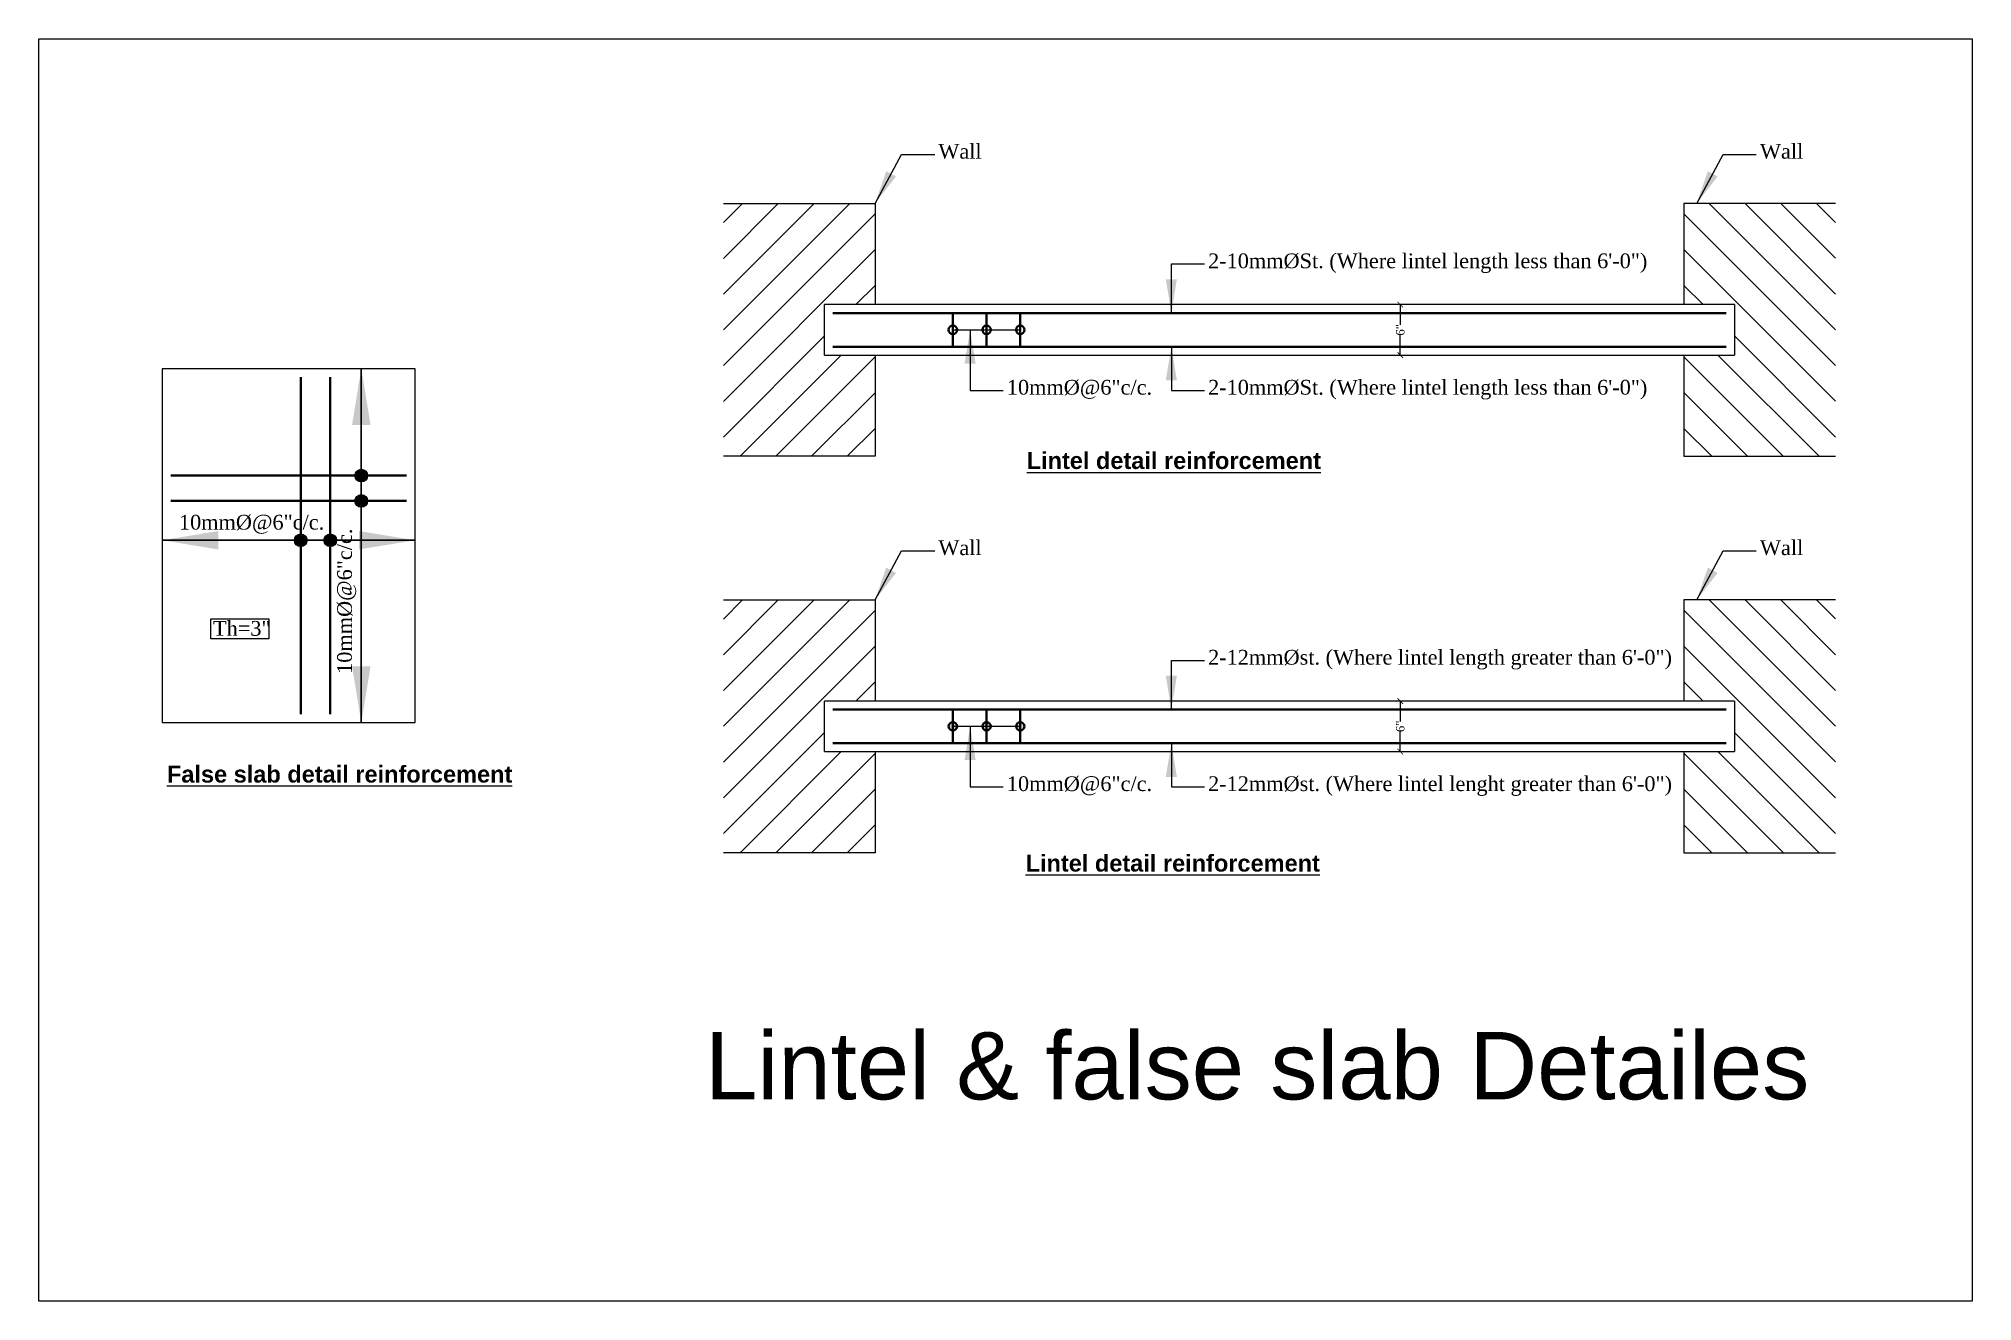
# Model space of a CAD drawing. Header units: inches. Extents: x -163735 to 106394, y -4543 to 35159.
# Drawn here: x -36268 to -35580, y 14892 to 15342 of the extents above; entities that cross this region are included whole.
import ezdxf

# ---------------------------------------------------------------- set-up
doc = ezdxf.new("R2010")
doc.units = ezdxf.units.IN
doc.header["$MEASUREMENT"] = 0
for name, color, linetype, lineweight in [('ARROE', 7, 'Continuous', 0), ('DIMENSION', 7, 'Continuous', 0), ('hatch', 163, 'Continuous', 0), ('Rod', 32, 'Continuous', 40), ('Text', 34, 'Continuous', 25), ('wall', 7, 'Continuous', 15), ('windo', 130, 'Continuous', 5)]:
    doc.layers.add(name, color=color, linetype=linetype, lineweight=lineweight)
doc.layers.add('LINE', color=130, linetype='Continuous')
doc.styles.get("Standard").update_dxf_attribs({"font": 'times.ttf'})
doc.styles.add('style1', font='swissbo.ttf')
doc.dimstyles.get("Standard").update_dxf_attribs({"dimscale": 4, "dimtxt": 0.4925, "dimasz": 0.18, "dimexe": 0.18, "dimexo": 0.0625, "dimgap": 0.09, "dimtad": 0, "dimdec": 4, "dimzin": 0, "dimdsep": 46, "dimlunit": 4, "dimtxsty": 'Standard', "dimcen": 0.09, "dimclrt": 1, "dimadec": 0, "dimazin": 0, "dimtfac": 1, "dimtdec": 4, "dimtofl": 0, "dimtmove": 0, "dimatfit": 3, "dimfxl": 1, "dimtolj": 1, "dimtzin": 0, "dimarcsym": 0})
doc.dimstyles.new('STANDARD$0', dxfattribs={"dimtxt": 6, "dimasz": 3, "dimexe": 0, "dimexo": 0, "dimgap": 0, "dimtad": 0, "dimdec": 1, "dimzin": 0, "dimdsep": 46, "dimlunit": 4, "dimtxsty": 'Standard', "dimblk": 'ARCHTICK', "dimcen": 1, "dimclrd": 252, "dimclre": 252, "dimclrt": 3, "dimadec": 0, "dimazin": 3, "dimtfac": 0.5, "dimtdec": 1, "dimtix": 1, "dimtofl": 0, "dimtmove": 0, "dimatfit": 1, "dimldrblk": 'DOT', "dimfxl": 1, "dimtolj": 1, "dimtzin": 0, "dimlwd": 5, "dimlwe": 5, "dimarcsym": 0})

msp = doc.modelspace()

# ---------------------------------------------------------------- texts
at = {"layer": 'Text', "attachment_point": 1}
for s, insert, char_height in [('Wall', (-35948.16, 15304.54), 5.25), ('Wall', (-35655.62, 15304.54), 5.25), ('2-10mm%%CSt. (Where lintel length less than 6\'-0")', (-35852.12, 15265.54), 5.25), ('10mm%%C@6"c/c.', (-35923.77, 15220.53), 5.25), ('2-10mm%%CSt. (Where lintel length less than 6\'-0")', (-35852.12, 15220.53), 5.25), ('{\\fArial|b1|i0|c0|p34;\\LLintel detail reinforcement}', (-35916.71, 15194.81), 6), ('10mm%%C@6"c/c.', (-36218.55, 15172.49), 5.25), ('Wall', (-35948.16, 15163.41), 5.25), ('Wall', (-35655.62, 15163.41), 5.25), ('Th=3"', (-36206.42, 15134.7), 5.25), ('2-12mm%%Cst. (Where lintel length greater than 6\'-0")', (-35852.12, 15124.41), 5.25), ('{\\fArial|b1|i0|c0|p34;\\LFalse slab detail reinforcement}', (-36222.82, 15083.17), 6), ('10mm%%C@6"c/c.', (-35923.77, 15079.4), 5.25), ('2-12mm%%Cst. (Where lintel lenght greater than 6\'-0")', (-35852.12, 15079.4), 5.25), ('{\\fArial|b1|i0|c0|p34;\\LLintel detail reinforcement}', (-35917.09, 15051.48), 6)]:
    msp.add_mtext(s, dxfattribs=dict(at, insert=insert, char_height=char_height))
at = {"layer": 'Text', "insert": (-36162.21, 15115.87), "char_height": 5.25, "attachment_point": 1, "rotation": 90}
msp.add_mtext('10mm%%c@6"c/c.', dxfattribs=at)
at = {"layer": 'windo', "color": 4, "insert": (-35834.64, 14988.39), "char_height": 24, "width": 419.2731, "attachment_point": 2, "style": 'style1'}
msp.add_mtext('{\\fArial|b0|i0|c0|p34;Lintel & false slab Detailes}', dxfattribs=at)

# ---------------------------------------------------------------- blocks, each defined once
blk = doc.blocks.new('_ArchTick')
at = {"layer": 'wall', "color": 0, "lineweight": 18, "const_width": 0.15}
blk.add_lwpolyline([(-0.5, -0.5), (0.5, 0.5)], dxfattribs=at)
blk = doc.blocks.new('*D330')
at = {"layer": 'Defpoints', "color": 0, "lineweight": 30}
for p in [(-35783.68, 15106.2), (-35783.68, 15106.2), (-35783.68, 15088.2)]:
    blk.add_point(p, dxfattribs=at)
at = {"layer": 'DIMENSION', "color": 4, "lineweight": 5}
for p, q in [((-35783.74, 15106.2), (-35783.68, 15106.2)), ((-35783.68, 15106.2), (-35783.68, 15098.97)), ((-35783.68, 15088.2), (-35783.68, 15095.43)), ((-35783.74, 15088.2), (-35783.68, 15088.2))]:
    blk.add_line(p, q, dxfattribs=at)
at = {"layer": 'DIMENSION', "color": 4, "lineweight": 5, "xscale": 2, "yscale": 2, "zscale": 2}
for p, rotation in [((-35783.68, 15106.2), 90), ((-35783.68, 15088.2), 270)]:
    blk.add_blockref('_ArchTick', p, dxfattribs=dict(at, rotation=rotation))
at = {"layer": 'DIMENSION', "color": 4, "insert": (-35783.68, 15097.2), "char_height": 3, "attachment_point": 5, "rotation": 90}
blk.add_mtext('\\A1;6"', dxfattribs=at)
blk = doc.blocks.new('*D331')
at = {"layer": 'Defpoints', "color": 0, "lineweight": 30}
for p in [(-35783.68, 15247.34), (-35783.68, 15247.34), (-35783.68, 15229.34)]:
    blk.add_point(p, dxfattribs=at)
at = {"layer": 'DIMENSION', "color": 4, "lineweight": 5}
for p, q in [((-35783.74, 15247.34), (-35783.68, 15247.34)), ((-35783.68, 15247.34), (-35783.68, 15240.11)), ((-35783.68, 15229.34), (-35783.68, 15236.57)), ((-35783.74, 15229.34), (-35783.68, 15229.34))]:
    blk.add_line(p, q, dxfattribs=at)
at = {"layer": 'DIMENSION', "color": 4, "lineweight": 5, "xscale": 2, "yscale": 2, "zscale": 2}
for p, rotation in [((-35783.68, 15247.34), 90), ((-35783.68, 15229.34), 270)]:
    blk.add_blockref('_ArchTick', p, dxfattribs=dict(at, rotation=rotation))
at = {"layer": 'DIMENSION', "color": 4, "insert": (-35783.68, 15238.34), "char_height": 3, "attachment_point": 5, "rotation": 90}
blk.add_mtext('\\A1;6"', dxfattribs=at)

# ---------------------------------------------------------------- dimensions: what is measured, and where the dimension line sits
at = {"layer": 'DIMENSION'}
for base, p1, p2, picture, middle in [((-35783.68, 15247.34), (-35783.68, 15229.34), (-35783.68, 15247.34), '*D331', (-35783.68, 15238.34)), ((-35783.68, 15106.2), (-35783.68, 15088.2), (-35783.68, 15106.2), '*D330', (-35783.68, 15097.2))]:
    dim = msp.add_linear_dim(base=base, p1=p1, p2=p2, angle=90, text='6"', dimstyle='STANDARD$0', override={"dimtxt": 3, "dimasz": 2, "dimexe": 0, "dimexo": 0.0625, "dimtxsty": 'Standard', "dimsah": 0, "dimclrd": 4, "dimclre": 4, "dimclrt": 4, "dimadec": 2, "dimtix": 0, "dimtmove": 2, "dimatfit": 3, "dimfrac": 0}, dxfattribs=at)
    dim.commit()
    dim.dimension.update_dxf_attribs({"geometry": picture, "text_midpoint": middle})

# ---------------------------------------------------------------- hatches: boundary and pattern name
at = {"layer": 'DIMENSION'}
h = msp.add_hatch(color=256, dxfattribs=at)
h.paths.add_polyline_path([(-36153.62, 15188.72), (-36153.62, 15184.22, 0.414214), (-36151.37, 15186.47, 0.414214)])
h.paths.add_polyline_path([(-36153.62, 15188.72, 0.414214), (-36155.87, 15186.47, 0.414214), (-36153.62, 15184.22)])
h = msp.add_hatch(color=256, dxfattribs=at)
h.paths.add_polyline_path([(-36153.62, 15179.72), (-36153.62, 15175.22, 0.414214), (-36151.37, 15177.47, 0.414214)])
h.paths.add_polyline_path([(-36153.62, 15179.72, 0.414214), (-36155.87, 15177.47, 0.414214), (-36153.62, 15175.22)])
h = msp.add_hatch(color=256, dxfattribs=at)
h.paths.add_polyline_path([(-36175.19, 15165.72), (-36175.19, 15161.22, 0.414214), (-36172.94, 15163.47, 0.414214)])
h.paths.add_polyline_path([(-36175.19, 15165.72, 0.414214), (-36177.44, 15163.47, 0.414214), (-36175.19, 15161.22)])
h = msp.add_hatch(color=256, dxfattribs=at)
h.paths.add_polyline_path([(-36164.69, 15165.72), (-36164.69, 15161.22, 0.414214), (-36162.44, 15163.47, 0.414214)])
h.paths.add_polyline_path([(-36164.69, 15165.72, 0.414214), (-36166.94, 15163.47, 0.414214), (-36164.69, 15161.22)])
at = {"layer": 'hatch'}
h = msp.add_hatch(dxfattribs=at)
h.set_pattern_fill('_USER', color=256, scale=9, angle=45, style=0, pattern_type=0)
h.set_pattern_definition([(45, (-313628.418, -63415.242), (-6.36396103, 6.36396103), [])])
h.paths.add_polyline_path([(-35970.68, 15283.34), (-36024.68, 15283.34), (-36024.68, 15193.34), (-35970.68, 15193.34), (-35970.68, 15229.34), (-35988.68, 15229.34), (-35988.68, 15247.34), (-35970.68, 15247.34)])
h = msp.add_hatch(dxfattribs=at)
h.set_pattern_fill('_USER', color=256, scale=9, angle=45, style=0, pattern_type=0)
h.set_pattern_definition([(135, (241975.06, -63415.242), (6.36396103, 6.36396103), [])])
h.paths.add_polyline_path([(-35682.68, 15283.34), (-35628.68, 15283.34), (-35628.68, 15193.34), (-35682.68, 15193.34), (-35682.68, 15229.34), (-35664.68, 15229.34), (-35664.68, 15247.34), (-35682.68, 15247.34)])
h = msp.add_hatch(dxfattribs=at)
h.set_pattern_fill('_USER', color=256, scale=9, angle=45, style=0, pattern_type=0)
h.set_pattern_definition([(45, (-313628.418, -63556.375), (-6.36396103, 6.36396103), [])])
h.paths.add_polyline_path([(-35970.68, 15142.2), (-36024.68, 15142.2), (-36024.68, 15052.2), (-35970.68, 15052.2), (-35970.68, 15088.2), (-35988.68, 15088.2), (-35988.68, 15106.2), (-35970.68, 15106.2)])
h = msp.add_hatch(dxfattribs=at)
h.set_pattern_fill('_USER', color=256, scale=9, angle=45, style=0, pattern_type=0)
h.set_pattern_definition([(135, (241975.06, -63556.375), (6.36396103, 6.36396103), [])])
h.paths.add_polyline_path([(-35682.68, 15142.2), (-35628.68, 15142.2), (-35628.68, 15052.2), (-35682.68, 15052.2), (-35682.68, 15088.2), (-35664.68, 15088.2), (-35664.68, 15106.2), (-35682.68, 15106.2)])
at = {"layer": 'Rod'}
h = msp.add_hatch(color=256, dxfattribs=at)
h.paths.add_polyline_path([(-35942.99, 15098.7, 0.414214), (-35944.49, 15097.2, 0.414214), (-35942.99, 15095.7)])
h.paths.add_polyline_path([(-35942.99, 15098.7), (-35942.99, 15097.2), (-35941.49, 15097.2, 0.414214)])
h.paths.add_polyline_path([(-35941.49, 15097.2), (-35942.99, 15097.2), (-35942.99, 15095.7, 0.414214)])
h.paths.add_polyline_path([(-35930.99, 15098.7, 0.414214), (-35932.49, 15097.2), (-35930.99, 15097.2)])
h.paths.add_polyline_path([(-35930.99, 15097.2), (-35932.49, 15097.2, 0.414214), (-35930.99, 15095.7)])
h.paths.add_polyline_path([(-35929.49, 15097.2), (-35930.99, 15097.2), (-35930.99, 15095.7, 0.414214)])
h.paths.add_polyline_path([(-35930.99, 15098.7), (-35930.99, 15097.2), (-35929.49, 15097.2, 0.414214)])
h.paths.add_polyline_path([(-35918.99, 15098.7, 0.414214), (-35920.49, 15097.2), (-35918.99, 15097.2)])
h.paths.add_polyline_path([(-35918.99, 15097.2), (-35920.49, 15097.2, 0.414214), (-35918.99, 15095.7)])
h.paths.add_polyline_path([(-35917.49, 15097.2, 0.414214), (-35918.99, 15098.7), (-35918.99, 15095.7, 0.414214)])

# ---------------------------------------------------------------- linework, layer by layer
at = {"layer": 'DIMENSION'}
for centre in [(-36153.62, 15186.44), (-36153.62, 15177.44), (-36175.19, 15163.44), (-36164.69, 15163.44)]:
    msp.add_circle(centre, 2.25, dxfattribs=at)
at = {"layer": 'LINE', "lineweight": 9}
for p, q in [((-36024.68, 15283.34), (-35970.68, 15283.34)), ((-35970.68, 15283.34), (-35970.68, 15247.34)), ((-35682.68, 15283.34), (-35682.68, 15247.34)), ((-35628.68, 15283.34), (-35682.68, 15283.34)), ((-35988.68, 15229.34), (-35988.68, 15247.34)), ((-35664.68, 15247.34), (-35988.68, 15247.34)), ((-35664.68, 15247.34), (-35664.68, 15229.34)), ((-35942.99, 15238.34), (-35918.99, 15238.34)), ((-35988.68, 15229.34), (-35664.68, 15229.34)), ((-35970.68, 15229.34), (-35970.68, 15193.34)), ((-35682.68, 15229.34), (-35682.68, 15193.34)), ((-35970.68, 15193.34), (-36024.68, 15193.34)), ((-35682.68, 15193.34), (-35628.68, 15193.34)), ((-36024.68, 15142.2), (-35970.68, 15142.2)), ((-35970.68, 15142.2), (-35970.68, 15106.2)), ((-35682.68, 15142.2), (-35682.68, 15106.2)), ((-35628.68, 15142.2), (-35682.68, 15142.2)), ((-35988.68, 15088.2), (-35988.68, 15106.2)), ((-35664.68, 15106.2), (-35988.68, 15106.2)), ((-35664.68, 15106.2), (-35664.68, 15088.2)), ((-35942.99, 15097.2), (-35918.99, 15097.2)), ((-35988.68, 15088.2), (-35664.68, 15088.2)), ((-35970.68, 15088.2), (-35970.68, 15052.2)), ((-35682.68, 15088.2), (-35682.68, 15052.2)), ((-35970.68, 15052.2), (-36024.68, 15052.2)), ((-35682.68, 15052.2), (-35628.68, 15052.2))]:
    msp.add_line(p, q, dxfattribs=at)
for points in [[(-36224.48, 15098.52), (-36134.48, 15098.52), (-36134.48, 15224.52), (-36224.48, 15224.52)], [(-36207.25, 15135.43), (-36186.58, 15135.43), (-36186.58, 15128.34), (-36207.25, 15128.34)]]:
    msp.add_lwpolyline(points, close=True, dxfattribs=at)
at = {"layer": 'Rod'}
for p, q in [((-35985.68, 15244.34), (-35667.68, 15244.34)), ((-35942.99, 15244.34), (-35942.99, 15232.34)), ((-35930.99, 15244.34), (-35930.99, 15232.34)), ((-35918.99, 15244.34), (-35918.99, 15232.34)), ((-35985.68, 15232.34), (-35667.68, 15232.34)), ((-36175.19, 15101.52), (-36175.19, 15221.52)), ((-36164.69, 15101.52), (-36164.69, 15221.52)), ((-36221.48, 15186.44), (-36137.48, 15186.44)), ((-36221.48, 15177.44), (-36137.48, 15177.44)), ((-35985.68, 15103.2), (-35667.68, 15103.2)), ((-35942.99, 15103.2), (-35942.99, 15091.2)), ((-35930.99, 15103.2), (-35930.99, 15091.2)), ((-35918.99, 15103.2), (-35918.99, 15091.2)), ((-35985.68, 15091.2), (-35667.68, 15091.2))]:
    msp.add_line(p, q, dxfattribs=at)
for centre in [(-35942.99, 15238.34), (-35930.99, 15238.34), (-35918.99, 15238.34), (-35942.99, 15097.2), (-35930.99, 15097.2), (-35918.99, 15097.2)]:
    msp.add_circle(centre, 1.5, dxfattribs=at)
at = {"layer": 'wall'}
msp.add_lwpolyline([(-36268.5, 15342), (-35580, 15342), (-35580, 14892.5), (-36268.5, 14892.5)], close=True, dxfattribs=at)

msp.set_redraw_order([(e.dxf.handle, doc.entitydb.next_handle()) for e in msp.query("TEXT MTEXT ATTDEF DIMENSION ARC_DIMENSION")])  # texts and dimensions are drawn at this point

# ---------------------------------------------------------------- leaders
at = {"layer": 'ARROE', "lineweight": 5}
for points, override in [([(-35970.68, 15283.34), (-35961.24, 15300.8), (-35949.46, 15300.8)], {"dimasz": 3}), ([(-35678.14, 15283.34), (-35668.7, 15300.8), (-35656.93, 15300.8)], {"dimasz": 3}), ([(-35865.2, 15244.34), (-35865.2, 15261.8), (-35853.43, 15261.8)], {"dimasz": 3}), ([(-35936.85, 15238.34), (-35936.85, 15216.8), (-35925.08, 15216.8)], {"dimasz": 3}), ([(-35865.2, 15232.34), (-35865.2, 15216.8), (-35853.43, 15216.8)], {"dimasz": 3}), ([(-36153.62, 15224.52), (-36153.62, 15098.52)], {"dimasz": 5, "dimgap": 0}), ([(-36153.62, 15098.52), (-36153.62, 15224.52)], {"dimasz": 5, "dimgap": 0, "dimtad": 0}), ([(-36134.48, 15163.44), (-36224.48, 15163.44)], {"dimasz": 5, "dimgap": 0}), ([(-36224.48, 15163.44), (-36134.48, 15163.44)], {"dimasz": 5, "dimgap": 0}), ([(-35970.68, 15142.2), (-35961.24, 15159.67), (-35949.46, 15159.67)], {"dimasz": 3}), ([(-35678.14, 15142.2), (-35668.7, 15159.67), (-35656.93, 15159.67)], {"dimasz": 3}), ([(-35865.2, 15103.2), (-35865.2, 15120.67), (-35853.43, 15120.67)], {"dimasz": 3}), ([(-35936.85, 15097.2), (-35936.85, 15075.66), (-35925.08, 15075.66)], {"dimasz": 3}), ([(-35865.2, 15091.2), (-35865.2, 15075.66), (-35853.43, 15075.66)], {"dimasz": 3})]:
    msp.add_leader(points, dimstyle='Standard', override=override, dxfattribs=at)

doc.saveas('drawing.dxf')
